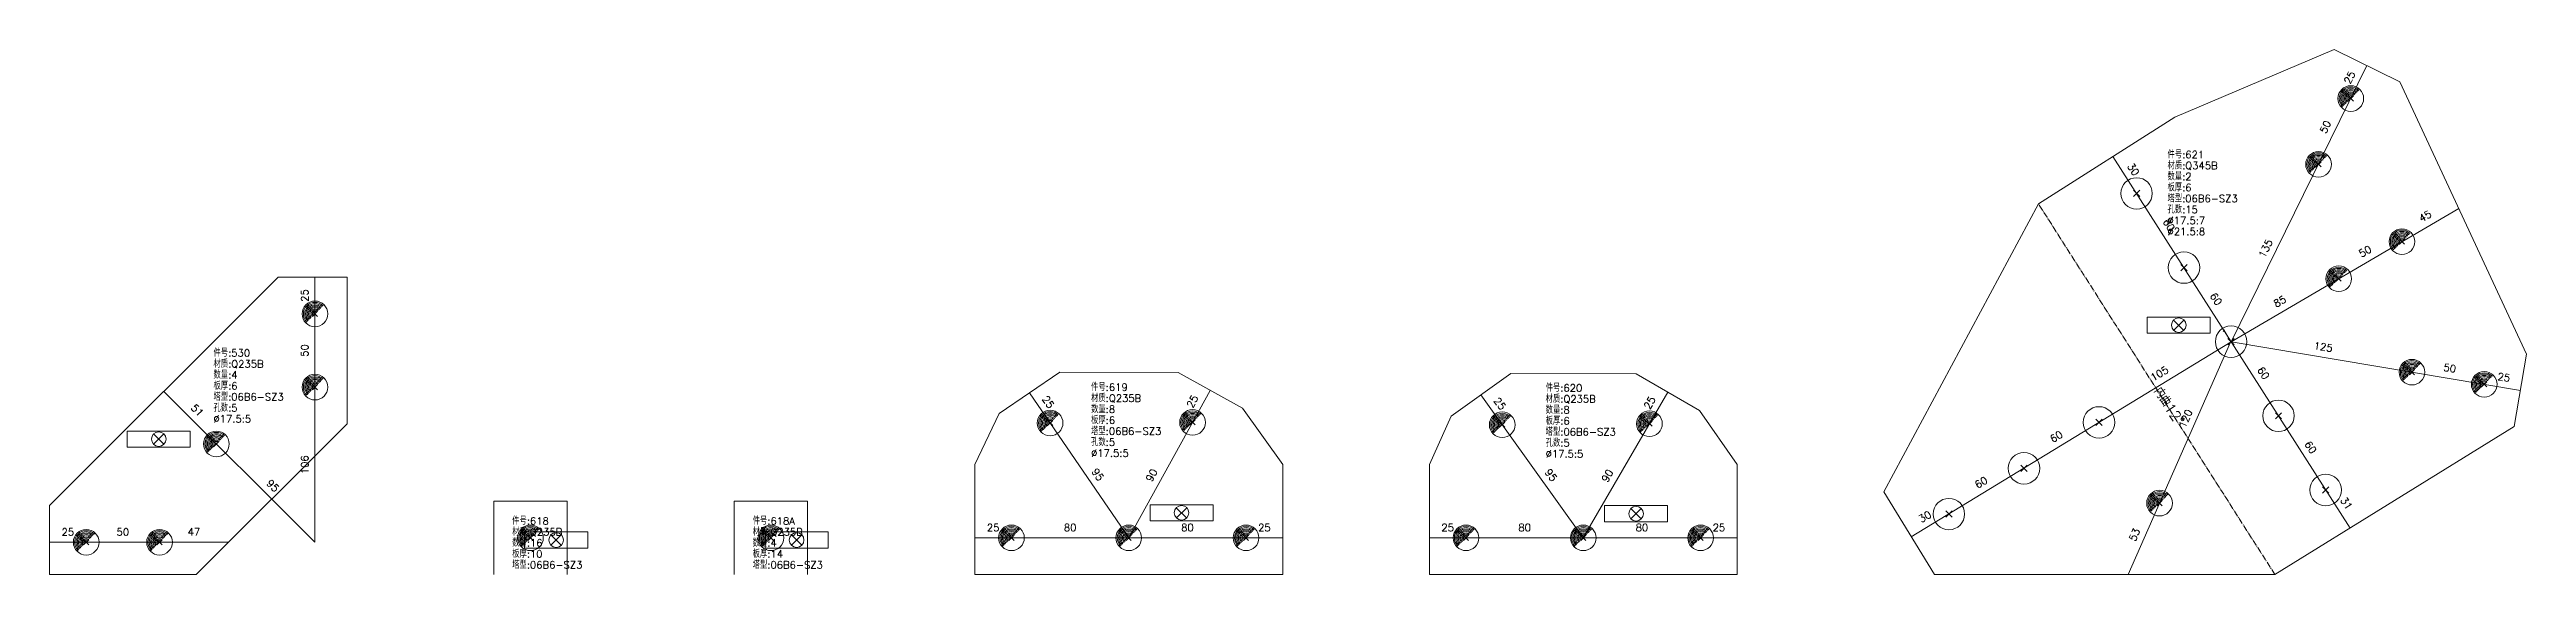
# Model space of a CAD drawing. Extents: x 0 to 6519, y -11 to 2213.
# Drawn here: x 0 to 1689, y 843 to 1201 of the extents above; entities that cross this region are included whole.
import ezdxf
from ezdxf.enums import TextEntityAlignment as Align

# ---------------------------------------------------------------- set-up
doc = ezdxf.new("R2010")
doc.units = 0
doc.header["$MEASUREMENT"] = 0
doc.linetypes.add('制弯线', pattern=[5.9, 4, -0.5, 0.2, -0.5, 0.2, -0.5])
for name, color, linetype, lineweight in [('1', 7, 'CONTINUOUS', 25), ('2', 7, 'CONTINUOUS', 25), ('5', 7, 'CONTINUOUS', 25)]:
    doc.layers.add(name, color=color, linetype=linetype, lineweight=lineweight)
doc.styles.get("Standard").update_dxf_attribs({"font": 'simplex.shx', "width": 0.7, "height": 3, "bigfont": 'gbhzfs.shx'})

msp = doc.modelspace()

# ---------------------------------------------------------------- texts
at = {"layer": '1', "color": 7, "linetype": 'Continuous', "lineweight": 13}
for s, p in [('件号:621', (1444.4, 1125.7)), ('材质:Q345B', (1444.4, 1118.2)), ('数量:2', (1444.4, 1110.7)), ('板厚:6', (1444.4, 1103.2)), ('塔型:06B6-SZ3', (1444.4, 1095.7)), ('孔数:15', (1444.4, 1088.2)), ('%%c17.5:7', (1444.4, 1080.7)), ('%%c21.5:8', (1444.4, 1073.2)), ('件号:530', (111.8, 990.3)), ('材质:Q235B', (111.8, 982.8)), ('数量:4', (111.8, 975.3)), ('板厚:6', (111.8, 967.8)), ('塔型:06B6-SZ3', (111.8, 960.3)), ('件号:619', (710.3, 966.9)), ('材质:Q235B', (710.3, 959.4)), ('件号:620', (1020.3, 966.4)), ('材质:Q235B', (1020.3, 958.9)), ('孔数:5', (111.8, 952.8)), ('%%c17.5:5', (111.8, 945.3)), ('板厚:6', (710.3, 944.4)), ('数量:8', (710.3, 951.9)), ('板厚:6', (1020.3, 943.9)), ('数量:8', (1020.3, 951.4)), ('塔型:06B6-SZ3', (710.3, 936.9)), ('孔数:5', (710.3, 929.4)), ('塔型:06B6-SZ3', (1020.3, 936.4)), ('孔数:5', (1020.3, 928.9)), ('%%c17.5:5', (710.3, 921.9)), ('%%c17.5:5', (1020.3, 921.4)), ('件号:618', (315.5, 875.6)), ('件号:618A', (479.5, 875.6)), ('材质:Q235B', (315.5, 868.1)), ('数量:16', (315.5, 860.6)), ('材质:Q235B', (479.5, 868.1)), ('数量:4', (479.5, 860.6)), ('板厚:10', (315.5, 853.1)), ('塔型:06B6-SZ3', (315.5, 845.6)), ('板厚:14', (479.5, 853.1)), ('塔型:06B6-SZ3', (479.5, 845.6))]:
    msp.add_text(s, height=5, dxfattribs=at).set_placement(p, align=Align.BOTTOM_LEFT)
at = {"layer": '2', "color": 7, "linetype": 'Continuous', "lineweight": 13}
for s, rotation, p in [('25', 64, (1572.2, 1180.6)), ('50', 64, (1555.7, 1146.9)), ('30', 304, (1417.8, 1117.4)), ('60', 304, (1442, 1079.5)), ('45', 30, (1622.1, 1084.2)), ('135', 64, (1514.9, 1063.9)), ('50', 30, (1581.2, 1060.2)), ('25', 90, (178, 1033.5)), ('60', 304, (1474.2, 1028.9)), ('85', 30, (1523, 1026.1)), ('50', 90, (178, 996)), ('1', 31, (1486, 1004.4)), ('125', 351, (1550, 994.5)), ('105', 31, (1441, 976.8)), ('60', 304, (1506.5, 978.3)), ('50', 351, (1636.3, 980)), ('25', 351, (1673.2, 973.8)), ('25', 305, (677.8, 958.5)), ('25', 61, (782.9, 959.3)), ('25', 307, (985.9, 957.3)), ('25', 60, (1094.7, 958.3)), ('51', 316, (98, 952.3)), ('120', 66, (1460.4, 947.9)), ('60', 31, (1370.6, 933.8)), ('60', 304, (1538.7, 927.7)), ('106', 90, (178, 918)), ('95', 305, (711.6, 909)), ('90', 61, (755.1, 908.9)), ('95', 307, (1020.8, 908.5)), ('90', 60, (1065.9, 908.5)), ('95', 316, (149.5, 900.8)), ('60', 31, (1319.4, 902.5)), ('31', 304, (1563.1, 889.4)), ('30', 31, (1281, 879.1)), ('53', 66, (1425.6, 868.6))]:
    msp.add_text(s, height=5, rotation=rotation, dxfattribs=at).set_placement(p, align=Align.BOTTOM_CENTER)
msp.add_text('内曲12%%d', height=7, rotation=304, dxfattribs=at).set_placement((1432.8, 966.9), align=Align.BOTTOM_LEFT)
for s, p in [('25', (12.5, 868.1)), ('50', (50, 868.1)), ('47', (98.5, 868.1)), ('25', (643.5, 871.1)), ('80', (696, 871.1)), ('80', (776, 871.1)), ('25', (828.5, 871.1)), ('25', (953.5, 871.1)), ('80', (1006, 871.1)), ('80', (1086, 871.1)), ('25', (1138.5, 871.1))]:
    msp.add_text(s, height=5, dxfattribs=at).set_placement(p, align=Align.BOTTOM_CENTER)

# ---------------------------------------------------------------- blocks, each defined once
blk = doc.blocks.new('板孔17.5')
at = {"layer": '5', "color": 7, "linetype": 'Continuous', "lineweight": 0}
for p, q in [((-0.2, -0.2), (0.2, 0.2)), ((-0.2, 0.2), (0.2, -0.2))]:
    blk.add_line(p, q, dxfattribs=at)
at = {"layer": '5', "color": 7, "linetype": 'Continuous', "lineweight": 13}
blk.add_circle((0, 0), 1, dxfattribs=at)
for radius in [0.9, 0.8, 0.7, 0.6, 0.5, 0.4, 0.3, 0.2, 0.1]:
    blk.add_arc((0, 0), radius, 45, 225, dxfattribs=at)
blk = doc.blocks.new('板孔21.5')
at = {"layer": '5', "color": 7, "linetype": 'Continuous', "lineweight": 13}
for p, q in [((-0.2, -0.2), (0.2, 0.2)), ((0.2, -0.2), (-0.2, 0.2))]:
    blk.add_line(p, q, dxfattribs=at)
blk.add_circle((0, 0), 1, dxfattribs=at)

# ---------------------------------------------------------------- linework, layer by layer
at = {"layer": '1', "color": 7, "linetype": 'Continuous', "lineweight": 18}
for p, q in [((1558, 1201.5), (1449.4, 1155.3)), ((1602.9, 1179.4), (1558, 1201.5)), ((1689.2, 993.4), (1602.9, 1179.4)), ((1449.4, 1155.3), (1356.4, 1096.1)), ((1356.4, 1096.1), (1251, 899.4)), ((156, 1046), (0, 890.1)), ((203, 1046), (156, 1046)), ((203, 946), (203, 1046)), ((688.9, 981.3), (647.6, 953.1)), ((769.7, 980.9), (688.9, 981.3)), ((813.5, 956.7), (769.7, 980.9)), ((996.5, 980.2), (955.8, 951.1)), ((1082, 980.1), (996.5, 980.2)), ((1125.2, 955.1), (1082, 980.1)), ((1680.9, 944.1), (1689.2, 993.4)), ((100, 843.1), (203, 946)), ((647.6, 953.1), (631, 918.1)), ((841, 918.1), (813.5, 956.7)), ((955.8, 951.1), (941, 918.1)), ((1151, 918.1), (1125.2, 955.1)), ((1517.6, 843.1), (1680.9, 944.1)), ((631, 918.1), (631, 843.1)), ((841, 843.1), (841, 918.1)), ((941, 918.1), (941, 843.1)), ((1151, 843.1), (1151, 918.1)), ((1251, 899.4), (1285.4, 843.1)), ((0, 890.1), (0, 843.1)), ((353, 893.1), (303, 893.1)), ((303, 893.1), (303, 843.1)), ((353, 843.1), (353, 893.1)), ((517, 893.1), (467, 893.1)), ((467, 893.1), (467, 843.1)), ((517, 843.1), (517, 893.1)), ((0, 843.1), (100, 843.1)), ((631, 843.1), (841, 843.1)), ((941, 843.1), (1151, 843.1)), ((1285.4, 843.1), (1517.6, 843.1))]:
    msp.add_line(p, q, dxfattribs=at)
at = {"layer": '1', "color": 7, "linetype": 'Continuous', "lineweight": 13}
for p, q in [((1430.6, 1018.8), (1430.6, 1007.8)), ((1473.6, 1018.8), (1430.6, 1018.8)), ((1455.6, 1016.8), (1448.5, 1009.7)), ((1448.5, 1016.8), (1455.6, 1009.7)), ((1473.6, 1007.8), (1473.6, 1018.8)), ((1430.6, 1007.8), (1473.6, 1007.8)), ((53, 941), (53, 930)), ((96, 941), (53, 941)), ((53, 930), (96, 930)), ((78, 939.1), (70.9, 932)), ((70.9, 939.1), (78, 932)), ((96, 930), (96, 941)), ((750.5, 890.7), (750.5, 879.7)), ((793.5, 890.7), (750.5, 890.7)), ((750.5, 879.7), (793.5, 879.7)), ((775.5, 888.7), (768.4, 881.6)), ((768.4, 888.7), (775.5, 881.6)), ((793.5, 879.7), (793.5, 890.7)), ((1060.5, 890.1), (1060.5, 879.1)), ((1103.5, 890.1), (1060.5, 890.1)), ((1060.5, 879.1), (1103.5, 879.1)), ((1085.5, 888.2), (1078.4, 881.1)), ((1078.4, 888.2), (1085.5, 881.1)), ((1103.5, 879.1), (1103.5, 890.1)), ((324, 872.1), (324, 861.1)), ((367, 872.1), (324, 872.1)), ((349, 870.1), (341.9, 863)), ((341.9, 870.1), (349, 863)), ((367, 861.1), (367, 872.1)), ((488, 872.1), (488, 861.1)), ((531, 872.1), (488, 872.1)), ((513, 870.1), (505.9, 863)), ((505.9, 870.1), (513, 863)), ((531, 861.1), (531, 872.1)), ((324, 861.1), (367, 861.1)), ((488, 861.1), (531, 861.1))]:
    msp.add_line(p, q, dxfattribs=at)
for centre in [(1452.1, 1013.3), (74.5, 935.5), (772, 885.2), (1082, 884.6), (345.5, 866.6), (509.5, 866.6)]:
    msp.add_circle(centre, 5, dxfattribs=at)
at = {"layer": '2', "color": 9, "linetype": 'Continuous', "lineweight": 13}
for p, q in [((1487.8, 1002), (1580.4, 1190.5)), ((1568.9, 874.8), (1407.2, 1128.5)), ((1487.8, 1002), (1643, 1093)), ((181, 865.1), (181, 1046)), ((1487.8, 1002), (1269.7, 868.7)), ((1487.3, 1001.6), (1417.6, 843.1)), ((1487.8, 1002), (1685.1, 968.7)), ((181, 865.1), (78, 968)), ((736, 868.1), (668.3, 967.2)), ((736, 868.1), (791.6, 968.8)), ((1046, 868.1), (976.1, 965.7)), ((1046, 868.1), (1103.6, 967.6)), ((122, 865.1), (0, 865.1)), ((631, 868.1), (841, 868.1)), ((941, 868.1), (1151, 868.1))]:
    msp.add_line(p, q, dxfattribs=at)
at = {"layer": '2', "color": 190, "linetype": '制弯线', "lineweight": 13}
msp.add_line((1517.6, 843.1), (1356.4, 1096.1), dxfattribs=at)

# ---------------------------------------------------------------- block references
at = {"layer": '1', "color": 7, "linetype": 'Continuous', "lineweight": 0}
for name, p, xscale, yscale, zscale in [('板孔17.5', (1569.4, 1168), 8.75, 8.75, 8.75), ('板孔17.5', (1547.4, 1123.1), 8.75, 8.75, 8.75), ('板孔21.5', (1423.3, 1103.2), 10.75, 10.75, 10.75), ('板孔17.5', (1604.3, 1070.3), 8.75, 8.75, 8.75), ('板孔21.5', (1455.6, 1052.6), 10.75, 10.75, 10.75), ('板孔17.5', (1561.2, 1045), 8.75, 8.75, 8.75), ('板孔17.5', (181, 1021), 8.75, 8.75, 8.75), ('板孔21.5', (1487.8, 1002), 10.75, 10.75, 10.75), ('板孔17.5', (181, 971), 8.75, 8.75, 8.75), ('板孔17.5', (1611.1, 981.2), 8.75, 8.75, 8.75), ('板孔17.5', (1660.4, 972.9), 8.75, 8.75, 8.75), ('板孔17.5', (682.4, 946.5), 8.75, 8.75, 8.75), ('板孔17.5', (779.5, 946.9), 8.75, 8.75, 8.75), ('板孔17.5', (990.7, 945.3), 8.75, 8.75, 8.75), ('板孔17.5', (1091.1, 946), 8.75, 8.75, 8.75), ('板孔21.5', (1397.7, 946.9), 10.75, 10.75, 10.75), ('板孔21.5', (1520.1, 951.4), 10.75, 10.75, 10.75), ('板孔17.5', (113.8, 932.2), 8.75, 8.75, 8.75), ('板孔21.5', (1346.5, 915.6), 10.75, 10.75, 10.75), ('板孔17.5', (1439, 891.8), 8.75, 8.75, 8.75), ('板孔21.5', (1552.3, 900.8), 10.75, 10.75, 10.75), ('板孔21.5', (1295.3, 884.3), 10.75, 10.75, 10.75), ('板孔17.5', (25, 865.1), 8.75, 8.75, 8.75), ('板孔17.5', (75, 865.1), 8.75, 8.75, 8.75), ('板孔17.5', (328, 868.1), 8.75, 8.75, 8.75), ('板孔17.5', (492, 868.1), 8.75, 8.75, 8.75), ('板孔17.5', (656, 868.1), 8.75, 8.75, 8.75), ('板孔17.5', (736, 868.1), 8.75, 8.75, 8.75), ('板孔17.5', (816, 868.1), 8.75, 8.75, 8.75), ('板孔17.5', (966, 868.1), 8.75, 8.75, 8.75), ('板孔17.5', (1046, 868.1), 8.75, 8.75, 8.75), ('板孔17.5', (1126, 868.1), 8.75, 8.75, 8.75)]:
    msp.add_blockref(name, p, dxfattribs=dict(at, xscale=xscale, yscale=yscale, zscale=zscale))

msp.set_redraw_order([(e.dxf.handle, doc.entitydb.next_handle()) for e in msp.query("TEXT MTEXT ATTDEF DIMENSION ARC_DIMENSION")])  # texts and dimensions are drawn at this point

doc.saveas('drawing.dxf')
